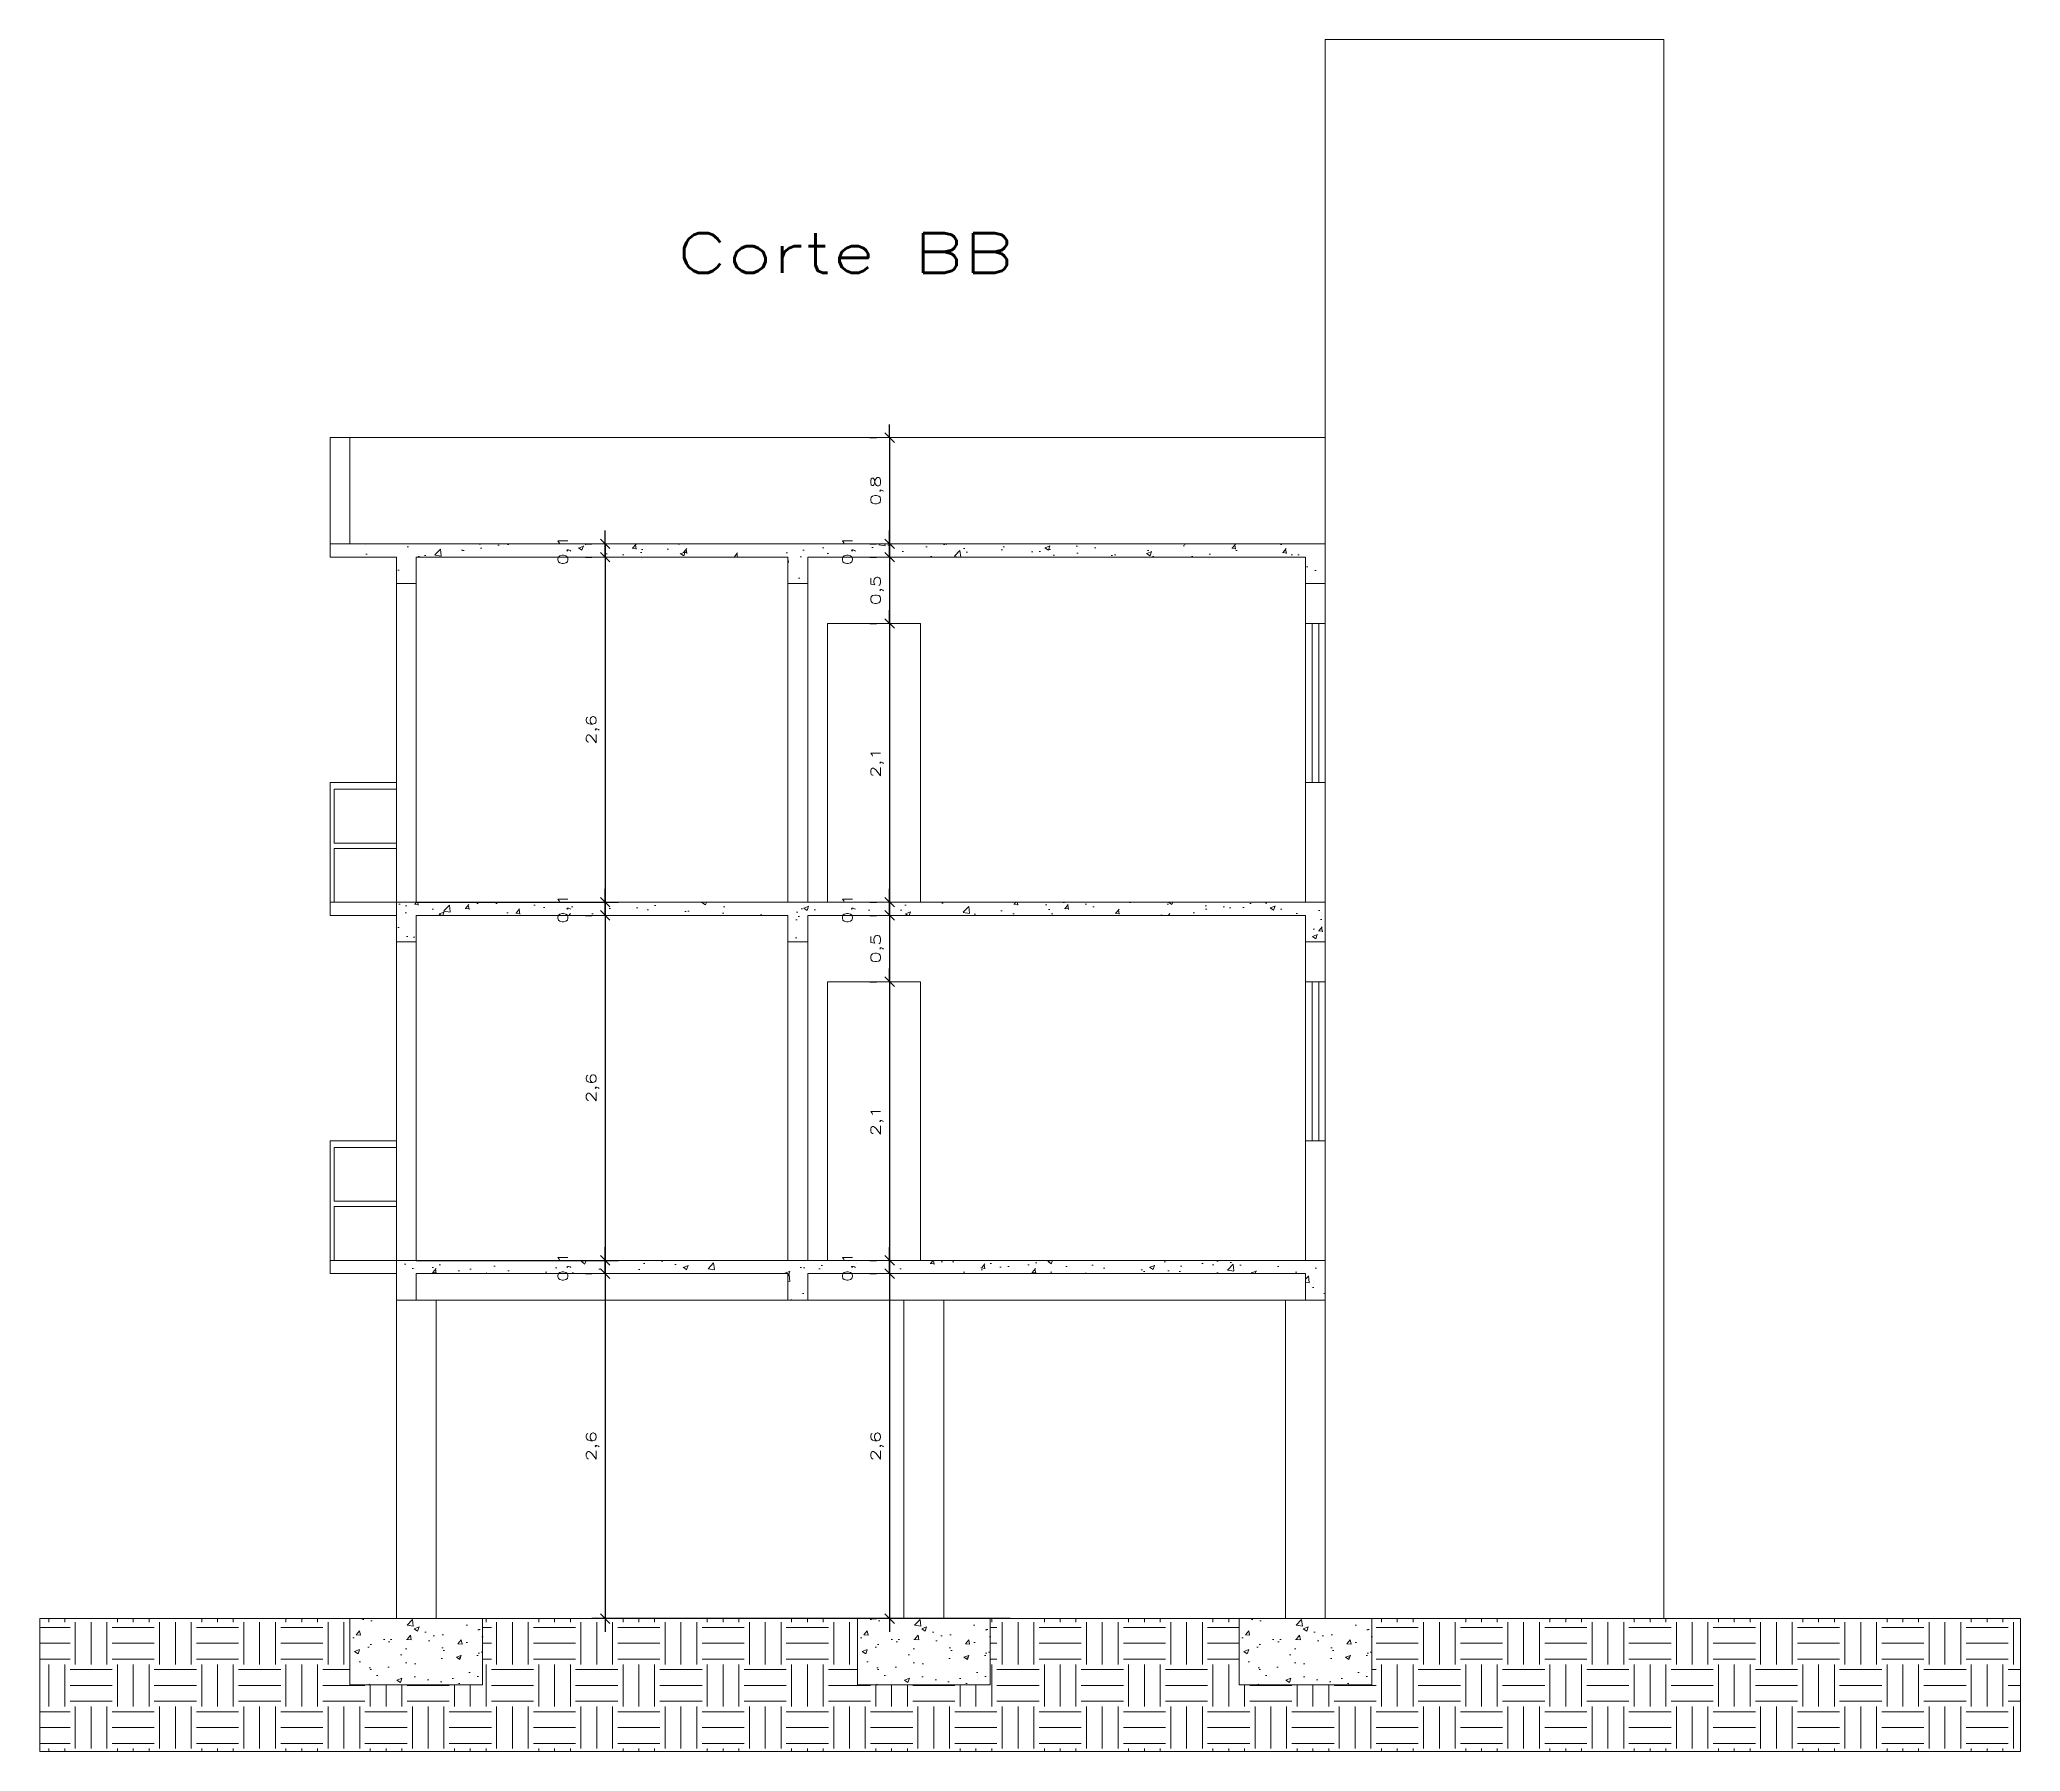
# Model space of a CAD drawing. Header units: millimetres. Extents: x 634 to 830, y -342 to -254.
# Drawn here: x 701.9 to 716.82, y -266.85 to -253.95 of the extents above; entities that cross this region are included whole.
import ezdxf

# ---------------------------------------------------------------- set-up
doc = ezdxf.new("R2010")
doc.units = ezdxf.units.MM
for name, color, linetype in [('Auxiliar', 1, 'Continuous'), ('Camada2', 1, 'Continuous'), ('PAREDE', 6, 'Continuous')]:
    doc.layers.add(name, color=color, linetype=linetype)
doc.styles.add('REGUA60', font='romansx2.shx', dxfattribs={"width": 1.4})
doc.dimstyles.new('Cota Vinícius1', dxfattribs={"dimscale": 0.05, "dimtxt": 1.5, "dimasz": 0.01, "dimexe": 2, "dimexo": 3, "dimgap": 0.98, "dimtad": 1, "dimlfac": -1, "dimrnd": 0.01, "dimtxsty": 'REGUA60', "dimblk": 'COTATR', "dimcen": 4, "dimdle": 4, "dimclrt": 2, "dimadec": 0, "dimazin": 0, "dimtfac": 1, "dimtmove": 2, "dimatfit": 2, "dimfxl": 0, "dimarcsym": 0})
pattern_1 = [(50, (22.9675, -53.97416), (0.3825878, -0.03347208), [0.040005, -0.440055]), (355, (22.9675, -53.97416), (-0.07400993, 0.40121895), [0.032004, -0.352044]), (100.451, (22.99937, -53.97695), (0.30857925, 0.36774504), [0.033999, -0.373989]), (46.1842, (22.9675, -53.8675), (0.569266, -0.0882889), [0.0600075, -0.6600825]), (96.6356, (23.0149, -53.87484), (0.4985489, 0.51959367), [0.0509985, -0.5609835]), (351.184, (22.9675, -53.8675), (0.49854967, 0.51959275), [0.048006, -0.528066]), (21, (23.02083, -53.89415), (0.31839125, -0.21475759), [0.040005, -0.440055]), (326, (23.02083, -53.89415), (0.12978426, 0.38679473), [0.032004, -0.352044]), (71.4514, (23.04736, -53.91205), (0.44817463, 0.172038), [0.033999, -0.373989]), (37.5, (22.96749, -53.97416), (0.006486067, 0.177565582), [0, -0.3477768, 0, -0.357378, 0, -0.3533775]), (7.5, (22.96749, -53.97416), (0.14032129, 0.210379207), [0, -0.2037588, 0, -0.3397758, 0, -0.1346835]), (327.5, (22.84854, -53.97416), (0.28474025, -0.012030362), [0, -0.13335, 0, -0.416052, 0, -0.552069]), (317.5, (22.7952, -53.97416), (0.31107128, 0.05339563), [0, -0.173355, 0, -0.2763012, 0, -0.392049])]

msp = doc.modelspace()

# ---------------------------------------------------------------- texts
at = {"layer": 'Camada2', "lineweight": 0, "insert": (707.971, -255.407), "char_height": 0.3, "attachment_point": 2, "style": 'REGUA60'}
msp.add_mtext('{\\C4;Corte BB}', dxfattribs=at)

# ---------------------------------------------------------------- blocks, each defined once
blk = doc.blocks.new('COTATR')
at = {"color": 3}
blk.add_line((-71, -71), (71, 71), dxfattribs=at)
at = {"color": 0, "linetype": 'ByBlock'}
blk.add_line((0, 0), (200, 0), dxfattribs=at)
blk = doc.blocks.new('*D187')
at = {"layer": 'Auxiliar', "color": 0, "lineweight": -2, "transparency": 16777216}
for p, q in [((708.154, -256.949), (708.204, -256.949)), ((708.304, -256.949), (708.304, -257.749)), ((708.154, -257.749), (708.204, -257.749))]:
    blk.add_line(p, q, dxfattribs=at)
at = {"layer": 'Defpoints', "color": 0, "lineweight": 0, "transparency": 16777216}
for p in [(708.304, -256.949), (708.304, -257.749), (708.304, -257.749)]:
    blk.add_point(p, dxfattribs=at)
at = {"layer": 'Auxiliar', "color": 0, "lineweight": -2, "transparency": 16777216, "xscale": 0.0005, "yscale": 0.0005, "zscale": 0.0005}
for p, rotation in [((708.304, -256.949), 90), ((708.304, -257.749), 270)]:
    blk.add_blockref('COTATR', p, dxfattribs=dict(at, rotation=rotation))
at = {"layer": 'Auxiliar', "color": 2, "lineweight": 0, "transparency": 16777216, "insert": (708.21, -257.349), "char_height": 0.075, "attachment_point": 5, "rotation": 90, "style": 'REGUA60'}
blk.add_mtext('0,8', dxfattribs=at)
blk = doc.blocks.new('*D188')
at = {"layer": 'Auxiliar', "color": 0, "lineweight": -2, "transparency": 16777216}
for p, q in [((708.154, -257.749), (708.204, -257.749)), ((708.304, -257.75), (708.304, -257.849)), ((708.154, -257.849), (708.204, -257.849))]:
    blk.add_line(p, q, dxfattribs=at)
at = {"layer": 'Defpoints', "color": 0, "lineweight": 0, "transparency": 16777216}
for p in [(708.304, -257.749), (708.304, -257.849), (708.304, -257.849)]:
    blk.add_point(p, dxfattribs=at)
at = {"layer": 'Auxiliar', "color": 0, "lineweight": -2, "transparency": 16777216, "xscale": 0.0005, "yscale": 0.0005, "zscale": 0.0005}
for p, rotation in [((708.304, -257.749), 90), ((708.304, -257.849), 270)]:
    blk.add_blockref('COTATR', p, dxfattribs=dict(at, rotation=rotation))
at = {"layer": 'Auxiliar', "color": 2, "lineweight": 0, "transparency": 16777216, "insert": (707.997, -257.799), "char_height": 0.075, "attachment_point": 5, "rotation": 90, "style": 'REGUA60'}
blk.add_mtext('0,1', dxfattribs=at)
blk = doc.blocks.new('*D189')
at = {"layer": 'Auxiliar', "color": 0, "lineweight": -2, "transparency": 16777216}
for p, q in [((708.154, -257.749), (708.204, -257.749)), ((708.304, -257.75), (708.304, -257.849)), ((708.154, -257.849), (708.204, -257.849))]:
    blk.add_line(p, q, dxfattribs=at)
at = {"layer": 'Defpoints', "color": 0, "lineweight": 0, "transparency": 16777216}
for p in [(708.304, -257.749), (708.304, -257.849), (708.304, -257.849)]:
    blk.add_point(p, dxfattribs=at)
at = {"layer": 'Auxiliar', "color": 0, "lineweight": -2, "transparency": 16777216, "xscale": 0.0005, "yscale": 0.0005, "zscale": 0.0005}
for p, rotation in [((708.304, -257.749), 90), ((708.304, -257.849), 270)]:
    blk.add_blockref('COTATR', p, dxfattribs=dict(at, rotation=rotation))
at = {"layer": 'Auxiliar', "color": 2, "lineweight": 0, "transparency": 16777216, "insert": (707.997, -257.799), "char_height": 0.075, "attachment_point": 5, "rotation": 90, "style": 'REGUA60'}
blk.add_mtext('0,1', dxfattribs=at)
blk = doc.blocks.new('*D190')
at = {"layer": 'Auxiliar', "color": 0, "lineweight": -2, "transparency": 16777216}
for p, q in [((708.154, -257.849), (708.204, -257.849)), ((708.304, -257.85), (708.304, -258.349)), ((708.154, -258.349), (708.204, -258.349))]:
    blk.add_line(p, q, dxfattribs=at)
at = {"layer": 'Defpoints', "color": 0, "lineweight": 0, "transparency": 16777216}
for p in [(708.304, -257.849), (708.304, -258.349), (708.304, -258.349)]:
    blk.add_point(p, dxfattribs=at)
at = {"layer": 'Auxiliar', "color": 0, "lineweight": -2, "transparency": 16777216, "xscale": 0.0005, "yscale": 0.0005, "zscale": 0.0005}
for p, rotation in [((708.304, -257.849), 90), ((708.304, -258.349), 270)]:
    blk.add_blockref('COTATR', p, dxfattribs=dict(at, rotation=rotation))
at = {"layer": 'Auxiliar', "color": 2, "lineweight": 0, "transparency": 16777216, "insert": (708.21, -258.099), "char_height": 0.075, "attachment_point": 5, "rotation": 90, "style": 'REGUA60'}
blk.add_mtext('0,5', dxfattribs=at)
blk = doc.blocks.new('*D191')
at = {"layer": 'Auxiliar', "color": 0, "lineweight": -2, "transparency": 16777216}
for p, q in [((708.154, -258.349), (708.204, -258.349)), ((708.304, -258.349), (708.304, -260.449)), ((708.154, -260.449), (708.204, -260.449))]:
    blk.add_line(p, q, dxfattribs=at)
at = {"layer": 'Defpoints', "color": 0, "lineweight": 0, "transparency": 16777216}
for p in [(708.304, -258.349), (708.304, -260.449), (708.304, -260.449)]:
    blk.add_point(p, dxfattribs=at)
at = {"layer": 'Auxiliar', "color": 0, "lineweight": -2, "transparency": 16777216, "xscale": 0.0005, "yscale": 0.0005, "zscale": 0.0005}
for p, rotation in [((708.304, -258.349), 90), ((708.304, -260.449), 270)]:
    blk.add_blockref('COTATR', p, dxfattribs=dict(at, rotation=rotation))
at = {"layer": 'Auxiliar', "color": 2, "lineweight": 0, "transparency": 16777216, "insert": (708.21, -259.399), "char_height": 0.075, "attachment_point": 5, "rotation": 90, "style": 'REGUA60'}
blk.add_mtext('2,1', dxfattribs=at)
blk = doc.blocks.new('*D192')
at = {"layer": 'Auxiliar', "color": 0, "lineweight": -2, "transparency": 16777216}
for p, q in [((708.154, -260.449), (708.204, -260.449)), ((708.304, -260.45), (708.304, -260.549)), ((708.154, -260.549), (708.204, -260.549))]:
    blk.add_line(p, q, dxfattribs=at)
at = {"layer": 'Defpoints', "color": 0, "lineweight": 0, "transparency": 16777216}
for p in [(708.304, -260.449), (708.304, -260.549), (708.304, -260.549)]:
    blk.add_point(p, dxfattribs=at)
at = {"layer": 'Auxiliar', "color": 0, "lineweight": -2, "transparency": 16777216, "xscale": 0.0005, "yscale": 0.0005, "zscale": 0.0005}
for p, rotation in [((708.304, -260.449), 90), ((708.304, -260.549), 270)]:
    blk.add_blockref('COTATR', p, dxfattribs=dict(at, rotation=rotation))
at = {"layer": 'Auxiliar', "color": 2, "lineweight": 0, "transparency": 16777216, "insert": (707.997, -260.499), "char_height": 0.075, "attachment_point": 5, "rotation": 90, "style": 'REGUA60'}
blk.add_mtext('0,1', dxfattribs=at)
blk = doc.blocks.new('*D193')
at = {"layer": 'Auxiliar', "color": 0, "lineweight": -2, "transparency": 16777216}
for p, q in [((708.154, -260.549), (708.204, -260.549)), ((708.304, -260.55), (708.304, -261.049)), ((708.154, -261.049), (708.204, -261.049))]:
    blk.add_line(p, q, dxfattribs=at)
at = {"layer": 'Defpoints', "color": 0, "lineweight": 0, "transparency": 16777216}
for p in [(708.304, -260.549), (708.304, -261.049), (708.304, -261.049)]:
    blk.add_point(p, dxfattribs=at)
at = {"layer": 'Auxiliar', "color": 0, "lineweight": -2, "transparency": 16777216, "xscale": 0.0005, "yscale": 0.0005, "zscale": 0.0005}
for p, rotation in [((708.304, -260.549), 90), ((708.304, -261.049), 270)]:
    blk.add_blockref('COTATR', p, dxfattribs=dict(at, rotation=rotation))
at = {"layer": 'Auxiliar', "color": 2, "lineweight": 0, "transparency": 16777216, "insert": (708.21, -260.799), "char_height": 0.075, "attachment_point": 5, "rotation": 90, "style": 'REGUA60'}
blk.add_mtext('0,5', dxfattribs=at)
blk = doc.blocks.new('*D194')
at = {"layer": 'Auxiliar', "color": 0, "lineweight": -2, "transparency": 16777216}
for p, q in [((708.154, -261.049), (708.204, -261.049)), ((708.304, -261.05), (708.304, -263.149)), ((708.154, -263.149), (708.204, -263.149))]:
    blk.add_line(p, q, dxfattribs=at)
at = {"layer": 'Defpoints', "color": 0, "lineweight": 0, "transparency": 16777216}
for p in [(708.304, -261.049), (708.304, -263.149), (708.304, -263.149)]:
    blk.add_point(p, dxfattribs=at)
at = {"layer": 'Auxiliar', "color": 0, "lineweight": -2, "transparency": 16777216, "xscale": 0.0005, "yscale": 0.0005, "zscale": 0.0005}
for p, rotation in [((708.304, -261.049), 90), ((708.304, -263.149), 270)]:
    blk.add_blockref('COTATR', p, dxfattribs=dict(at, rotation=rotation))
at = {"layer": 'Auxiliar', "color": 2, "lineweight": 0, "transparency": 16777216, "insert": (708.21, -262.099), "char_height": 0.075, "attachment_point": 5, "rotation": 90, "style": 'REGUA60'}
blk.add_mtext('2,1', dxfattribs=at)
blk = doc.blocks.new('*D195')
at = {"layer": 'Auxiliar', "color": 0, "lineweight": -2, "transparency": 16777216}
for p, q in [((708.154, -263.149), (708.204, -263.149)), ((708.304, -263.15), (708.304, -263.249)), ((708.154, -263.249), (708.204, -263.249))]:
    blk.add_line(p, q, dxfattribs=at)
at = {"layer": 'Defpoints', "color": 0, "lineweight": 0, "transparency": 16777216}
for p in [(708.304, -263.149), (708.304, -263.249), (708.304, -263.249)]:
    blk.add_point(p, dxfattribs=at)
at = {"layer": 'Auxiliar', "color": 0, "lineweight": -2, "transparency": 16777216, "xscale": 0.0005, "yscale": 0.0005, "zscale": 0.0005}
for p, rotation in [((708.304, -263.149), 90), ((708.304, -263.249), 270)]:
    blk.add_blockref('COTATR', p, dxfattribs=dict(at, rotation=rotation))
at = {"layer": 'Auxiliar', "color": 2, "lineweight": 0, "transparency": 16777216, "insert": (707.997, -263.199), "char_height": 0.075, "attachment_point": 5, "rotation": 90, "style": 'REGUA60'}
blk.add_mtext('0,1', dxfattribs=at)
blk = doc.blocks.new('*D196')
at = {"layer": 'Auxiliar', "color": 0, "lineweight": -2, "transparency": 16777216}
for p, q in [((708.154, -263.249), (708.204, -263.249)), ((708.304, -263.25), (708.304, -265.849)), ((708.154, -265.849), (708.204, -265.849))]:
    blk.add_line(p, q, dxfattribs=at)
at = {"layer": 'Defpoints', "color": 0, "lineweight": 0, "transparency": 16777216}
for p in [(708.304, -263.249), (708.304, -265.849), (708.304, -265.849)]:
    blk.add_point(p, dxfattribs=at)
at = {"layer": 'Auxiliar', "color": 0, "lineweight": -2, "transparency": 16777216, "xscale": 0.0005, "yscale": 0.0005, "zscale": 0.0005}
for p, rotation in [((708.304, -263.249), 90), ((708.304, -265.849), 270)]:
    blk.add_blockref('COTATR', p, dxfattribs=dict(at, rotation=rotation))
at = {"layer": 'Auxiliar', "color": 2, "lineweight": 0, "transparency": 16777216, "insert": (708.21, -264.549), "char_height": 0.075, "attachment_point": 5, "rotation": 90, "style": 'REGUA60'}
blk.add_mtext('2,6', dxfattribs=at)
blk = doc.blocks.new('*D208')
at = {"layer": 'Auxiliar', "color": 0, "lineweight": -2, "transparency": 16777216}
for p, q in [((706.011, -257.749), (706.061, -257.749)), ((706.161, -257.75), (706.161, -257.849)), ((706.011, -257.849), (706.061, -257.849))]:
    blk.add_line(p, q, dxfattribs=at)
at = {"layer": 'Defpoints', "color": 0, "lineweight": 0, "transparency": 16777216}
for p in [(706.161, -257.749), (706.161, -257.849), (706.161, -257.849)]:
    blk.add_point(p, dxfattribs=at)
at = {"layer": 'Auxiliar', "color": 0, "lineweight": -2, "transparency": 16777216, "xscale": 0.0005, "yscale": 0.0005, "zscale": 0.0005}
for p, rotation in [((706.161, -257.749), 90), ((706.161, -257.849), 270)]:
    blk.add_blockref('COTATR', p, dxfattribs=dict(at, rotation=rotation))
at = {"layer": 'Auxiliar', "color": 2, "lineweight": 0, "transparency": 16777216, "insert": (705.853, -257.799), "char_height": 0.075, "attachment_point": 5, "rotation": 90, "style": 'REGUA60'}
blk.add_mtext('0,1', dxfattribs=at)
blk = doc.blocks.new('*D209')
at = {"layer": 'Auxiliar', "color": 0, "lineweight": -2, "transparency": 16777216}
for p, q in [((706.011, -257.849), (706.061, -257.849)), ((706.161, -257.85), (706.161, -260.449)), ((704.737, -260.449), (706.261, -260.449))]:
    blk.add_line(p, q, dxfattribs=at)
at = {"layer": 'Defpoints', "color": 0, "lineweight": 0, "transparency": 16777216}
for p in [(706.161, -257.849), (704.587, -260.449), (706.161, -260.449)]:
    blk.add_point(p, dxfattribs=at)
at = {"layer": 'Auxiliar', "color": 0, "lineweight": -2, "transparency": 16777216, "xscale": 0.0005, "yscale": 0.0005, "zscale": 0.0005}
for p, rotation in [((706.161, -257.849), 90), ((706.161, -260.449), 270)]:
    blk.add_blockref('COTATR', p, dxfattribs=dict(at, rotation=rotation))
at = {"layer": 'Auxiliar', "color": 2, "lineweight": 0, "transparency": 16777216, "insert": (706.067, -259.149), "char_height": 0.075, "attachment_point": 5, "rotation": 90, "style": 'REGUA60'}
blk.add_mtext('2,6', dxfattribs=at)
blk = doc.blocks.new('*D210')
at = {"layer": 'Auxiliar', "color": 0, "lineweight": -2, "transparency": 16777216}
for p, q in [((706.011, -260.449), (706.061, -260.449)), ((706.161, -260.449), (706.161, -260.549)), ((706.011, -260.549), (706.061, -260.549))]:
    blk.add_line(p, q, dxfattribs=at)
at = {"layer": 'Defpoints', "color": 0, "lineweight": 0, "transparency": 16777216}
for p in [(706.161, -260.449), (706.161, -260.549), (706.161, -260.549)]:
    blk.add_point(p, dxfattribs=at)
at = {"layer": 'Auxiliar', "color": 0, "lineweight": -2, "transparency": 16777216, "xscale": 0.0005, "yscale": 0.0005, "zscale": 0.0005}
for p, rotation in [((706.161, -260.449), 90), ((706.161, -260.549), 270)]:
    blk.add_blockref('COTATR', p, dxfattribs=dict(at, rotation=rotation))
at = {"layer": 'Auxiliar', "color": 2, "lineweight": 0, "transparency": 16777216, "insert": (705.853, -260.499), "char_height": 0.075, "attachment_point": 5, "rotation": 90, "style": 'REGUA60'}
blk.add_mtext('0,1', dxfattribs=at)
blk = doc.blocks.new('*D211')
at = {"layer": 'Auxiliar', "color": 0, "lineweight": -2, "transparency": 16777216}
for p, q in [((706.011, -260.549), (706.061, -260.549)), ((706.161, -260.549), (706.161, -263.149)), ((704.737, -263.149), (706.261, -263.149))]:
    blk.add_line(p, q, dxfattribs=at)
at = {"layer": 'Defpoints', "color": 0, "lineweight": 0, "transparency": 16777216}
for p in [(706.161, -260.549), (704.587, -263.149), (706.161, -263.149)]:
    blk.add_point(p, dxfattribs=at)
at = {"layer": 'Auxiliar', "color": 0, "lineweight": -2, "transparency": 16777216, "xscale": 0.0005, "yscale": 0.0005, "zscale": 0.0005}
for p, rotation in [((706.161, -260.549), 90), ((706.161, -263.149), 270)]:
    blk.add_blockref('COTATR', p, dxfattribs=dict(at, rotation=rotation))
at = {"layer": 'Auxiliar', "color": 2, "lineweight": 0, "transparency": 16777216, "insert": (706.067, -261.849), "char_height": 0.075, "attachment_point": 5, "rotation": 90, "style": 'REGUA60'}
blk.add_mtext('2,6', dxfattribs=at)
blk = doc.blocks.new('*D212')
at = {"layer": 'Auxiliar', "color": 0, "lineweight": -2, "transparency": 16777216}
for p, q in [((706.011, -263.149), (706.061, -263.149)), ((706.161, -263.15), (706.161, -263.249)), ((706.011, -263.249), (706.061, -263.249))]:
    blk.add_line(p, q, dxfattribs=at)
at = {"layer": 'Defpoints', "color": 0, "lineweight": 0, "transparency": 16777216}
for p in [(706.161, -263.149), (706.161, -263.249), (706.161, -263.249)]:
    blk.add_point(p, dxfattribs=at)
at = {"layer": 'Auxiliar', "color": 0, "lineweight": -2, "transparency": 16777216, "xscale": 0.0005, "yscale": 0.0005, "zscale": 0.0005}
for p, rotation in [((706.161, -263.149), 90), ((706.161, -263.249), 270)]:
    blk.add_blockref('COTATR', p, dxfattribs=dict(at, rotation=rotation))
at = {"layer": 'Auxiliar', "color": 2, "lineweight": 0, "transparency": 16777216, "insert": (705.853, -263.199), "char_height": 0.075, "attachment_point": 5, "rotation": 90, "style": 'REGUA60'}
blk.add_mtext('0,1', dxfattribs=at)
blk = doc.blocks.new('*D213')
at = {"layer": 'Auxiliar', "color": 0, "lineweight": -2, "transparency": 16777216}
for p, q in [((706.011, -263.249), (706.061, -263.249)), ((706.161, -263.25), (706.161, -265.849)), ((709.212, -265.849), (706.061, -265.849))]:
    blk.add_line(p, q, dxfattribs=at)
at = {"layer": 'Defpoints', "color": 0, "lineweight": 0, "transparency": 16777216}
for p in [(706.161, -263.249), (706.161, -265.849), (709.362, -265.849)]:
    blk.add_point(p, dxfattribs=at)
at = {"layer": 'Auxiliar', "color": 0, "lineweight": -2, "transparency": 16777216, "xscale": 0.0005, "yscale": 0.0005, "zscale": 0.0005}
for p, rotation in [((706.161, -263.249), 90), ((706.161, -265.849), 270)]:
    blk.add_blockref('COTATR', p, dxfattribs=dict(at, rotation=rotation))
at = {"layer": 'Auxiliar', "color": 2, "lineweight": 0, "transparency": 16777216, "insert": (706.067, -264.549), "char_height": 0.075, "attachment_point": 5, "rotation": 90, "style": 'REGUA60'}
blk.add_mtext('2,6', dxfattribs=at)

# ---------------------------------------------------------------- dimensions: what is measured, and where the dimension line sits
at = {"layer": 'Auxiliar', "lineweight": 0}
for base, p1, p2, picture, middle in [((708.304, -257.749), (708.304, -256.949), (708.304, -257.749), '*D187', (708.21, -257.349)), ((706.161, -260.449), (706.161, -257.849), (704.587, -260.449), '*D209', (706.067, -259.149)), ((706.161, -257.849), (706.161, -257.749), (706.161, -257.849), '*D208', (705.853, -257.799)), ((708.304, -257.849), (708.304, -257.749), (708.304, -257.849), '*D188', (707.997, -257.799)), ((708.304, -257.849), (708.304, -257.749), (708.304, -257.849), '*D189', (707.997, -257.799)), ((708.304, -258.349), (708.304, -257.849), (708.304, -258.349), '*D190', (708.21, -258.099)), ((708.304, -260.449), (708.304, -258.349), (708.304, -260.449), '*D191', (708.21, -259.399)), ((706.161, -263.149), (706.161, -260.549), (704.587, -263.149), '*D211', (706.067, -261.849)), ((706.161, -260.549), (706.161, -260.449), (706.161, -260.549), '*D210', (705.853, -260.499)), ((708.304, -260.549), (708.304, -260.449), (708.304, -260.549), '*D192', (707.997, -260.499)), ((708.304, -261.049), (708.304, -260.549), (708.304, -261.049), '*D193', (708.21, -260.799)), ((708.304, -263.149), (708.304, -261.049), (708.304, -263.149), '*D194', (708.21, -262.099)), ((706.161, -263.249), (706.161, -263.149), (706.161, -263.249), '*D212', (705.853, -263.199)), ((706.161, -265.849), (706.161, -263.249), (709.362, -265.849), '*D213', (706.067, -264.549)), ((708.304, -263.249), (708.304, -263.149), (708.304, -263.249), '*D195', (707.997, -263.199)), ((708.304, -265.849), (708.304, -263.249), (708.304, -265.849), '*D196', (708.21, -264.549))]:
    dim = msp.add_linear_dim(base=base, p1=p1, p2=p2, angle=90, dimstyle='Cota Vinícius1', dxfattribs=at)
    dim.commit()
    dim.dimension.update_dxf_attribs({"geometry": picture, "text_midpoint": middle})

# ---------------------------------------------------------------- hatches: boundary and pattern name
at = {"layer": 'Auxiliar', "lineweight": 0}
h = msp.add_hatch(dxfattribs=at)
h.set_pattern_fill('AR-CONC', color=256, scale=0.0021, style=0)
h.set_pattern_definition([(50, (22.9675, -56.67416), (0.3825878, -0.03347208), [0.040005, -0.440055]), (355, (22.9675, -56.67416), (-0.07400993, 0.40121895), [0.032004, -0.352044]), (100.451, (22.99937, -56.67695), (0.30857925, 0.36774504), [0.033999, -0.373989]), (46.1842, (22.9675, -56.5675), (0.569266, -0.0882889), [0.0600075, -0.6600825]), (96.6356, (23.0149, -56.57484), (0.4985489, 0.51959367), [0.0509985, -0.5609835]), (351.184, (22.9675, -56.5675), (0.49854967, 0.51959275), [0.048006, -0.528066]), (21, (23.02083, -56.59415), (0.31839125, -0.21475759), [0.040005, -0.440055]), (326, (23.02083, -56.59415), (0.12978426, 0.38679473), [0.032004, -0.352044]), (71.4514, (23.04736, -56.61205), (0.44817463, 0.172038), [0.033999, -0.373989]), (37.5, (22.96749, -56.67416), (0.006486067, 0.177565582), [0, -0.3477768, 0, -0.357378, 0, -0.3533775]), (7.5, (22.96749, -56.67416), (0.14032129, 0.210379207), [0, -0.2037588, 0, -0.3397758, 0, -0.1346835]), (327.5, (22.84854, -56.67416), (0.28474025, -0.012030362), [0, -0.13335, 0, -0.416052, 0, -0.552069]), (317.5, (22.7952, -56.67416), (0.31107128, 0.05339563), [0, -0.173355, 0, -0.2763012, 0, -0.392049])])
h.paths.add_polyline_path([(707.537, -258.049), (707.687, -258.049), (707.687, -257.849), (711.437, -257.849), (711.437, -258.049), (711.587, -258.049), (711.587, -257.749), (704.087, -257.749), (704.087, -257.849), (704.587, -257.849), (704.587, -258.049), (704.737, -258.049), (704.737, -257.849), (707.537, -257.849)])
h = msp.add_hatch(dxfattribs=at)
h.set_pattern_fill('AR-CONC', color=256, scale=0.0021, style=0)
h.set_pattern_definition(pattern_1)
h.paths.add_polyline_path([(707.687, -260.549), (711.437, -260.549), (711.437, -260.749), (711.587, -260.749), (711.587, -260.449), (704.587, -260.449), (704.587, -260.749), (704.737, -260.749), (704.737, -260.549), (707.537, -260.549), (707.537, -260.749), (707.687, -260.749)])
h = msp.add_hatch(dxfattribs=at)
h.set_pattern_fill('AR-CONC', color=256, scale=0.0021, style=0)
h.set_pattern_definition(pattern_1)
h.paths.add_polyline_path([(707.687, -263.249), (711.437, -263.249), (711.437, -263.449), (711.587, -263.449), (711.587, -263.149), (704.587, -263.149), (704.587, -263.449), (704.737, -263.449), (704.737, -263.249), (707.537, -263.249), (707.537, -263.449), (707.687, -263.449)])
h = msp.add_hatch(dxfattribs=at)
h.set_pattern_fill('EARTH,_O', color=256, scale=0.05)
h.set_pattern_definition([(0, (706.57225, -266.47192), (0.3175, 0.3175), [0.3175, -0.3175]), (0, (706.57225, -266.35286), (0.3175, 0.3175), [0.3175, -0.3175]), (0, (706.57225, -266.2338), (0.3175, 0.3175), [0.3175, -0.3175]), (90, (706.61193, -266.1941), (-0.3175, 0.3175), [0.3175, -0.3175]), (90, (706.731, -266.1941), (-0.3175, 0.3175), [0.3175, -0.3175]), (90, (706.85006, -266.1941), (-0.3175, 0.3175), [0.3175, -0.3175])])
h.paths.add_polyline_path([(716.825, -265.849), (711.937, -265.849), (711.937, -266.349), (710.937, -266.349), (710.937, -265.849), (709.062, -265.849), (709.062, -266.349), (708.062, -266.349), (708.062, -265.849), (705.237, -265.849), (705.237, -266.349), (704.237, -266.349), (704.237, -265.849), (701.899, -265.849), (701.899, -266.849), (716.825, -266.849)])
h = msp.add_hatch(dxfattribs=at)
h.set_pattern_fill('AR-CONC', color=256, scale=0.0021, style=0)
h.set_pattern_definition([(50, (704.66684, -266.00542), (0.38259, -0.03347), [0.04, -0.44005]), (355, (704.66684, -266.0054), (-0.074, 0.40122), [0.032, -0.35204]), (100.45, (704.69872, -266.0082), (0.30858, 0.36775), [0.034, -0.37399]), (46.184, (704.66684, -265.89874), (0.56927, -0.0883), [0.06, -0.66008]), (96.64, (704.7143, -265.9061), (0.49855, 0.5196), [0.051, -0.56098]), (351.18, (704.66684, -265.89874), (0.49855, 0.5196), [0.048, -0.52807]), (21, (704.72018, -265.9254), (0.31839, -0.21476), [0.04, -0.44005]), (326, (704.7202, -265.9254), (0.12978, 0.3868), [0.032, -0.35204]), (71.45, (704.7467, -265.9433), (0.44817, 0.17204), [0.034, -0.37399]), (37.5, (704.66684, -266.00542), (0.006486, 0.177566), [0, -0.347777, 0, -0.357378, 0, -0.353378]), (7.5, (704.66684, -266.00542), (0.14032, 0.21038), [0, -0.20376, 0, -0.339776, 0, -0.134684]), (327.5, (704.5479, -266.00542), (0.28474, -0.01203), [0, -0.13335, 0, -0.416052, 0, -0.55207]), (317.5, (704.49455, -266.00542), (0.31107, 0.053396), [0, -0.173355, 0, -0.2763, 0, -0.39205])])
h.paths.add_polyline_path([(704.237, -265.849), (704.237, -266.349), (705.237, -266.349), (705.237, -265.849)])
h = msp.add_hatch(dxfattribs=at)
h.set_pattern_fill('AR-CONC', color=256, scale=0.0021, style=0)
h.set_pattern_definition([(50, (708.49184, -266.00542), (0.38259, -0.03347), [0.04, -0.44005]), (355, (708.49184, -266.0054), (-0.074, 0.40122), [0.032, -0.35204]), (100.45, (708.52372, -266.0082), (0.30858, 0.36775), [0.034, -0.37399]), (46.184, (708.49184, -265.89874), (0.56927, -0.0883), [0.06, -0.66008]), (96.64, (708.5393, -265.9061), (0.49855, 0.5196), [0.051, -0.56098]), (351.18, (708.49184, -265.89874), (0.49855, 0.5196), [0.048, -0.52807]), (21, (708.54518, -265.9254), (0.31839, -0.21476), [0.04, -0.44005]), (326, (708.5452, -265.9254), (0.12978, 0.3868), [0.032, -0.35204]), (71.45, (708.5717, -265.9433), (0.44817, 0.17204), [0.034, -0.37399]), (37.5, (708.49184, -266.00542), (0.006486, 0.177566), [0, -0.347777, 0, -0.357378, 0, -0.353378]), (7.5, (708.49184, -266.00542), (0.14032, 0.21038), [0, -0.20376, 0, -0.339776, 0, -0.134684]), (327.5, (708.3729, -266.00542), (0.28474, -0.01203), [0, -0.13335, 0, -0.416052, 0, -0.55207]), (317.5, (708.31955, -266.00542), (0.31107, 0.053396), [0, -0.173355, 0, -0.2763, 0, -0.39205])])
h.paths.add_polyline_path([(708.062, -265.849), (708.062, -266.349), (709.062, -266.349), (709.062, -265.849)])
h = msp.add_hatch(dxfattribs=at)
h.set_pattern_fill('AR-CONC', color=256, scale=0.0021, style=0)
h.set_pattern_definition([(50, (711.36684, -266.00542), (0.38259, -0.03347), [0.04, -0.44005]), (355, (711.36684, -266.0054), (-0.074, 0.40122), [0.032, -0.35204]), (100.45, (711.39872, -266.0082), (0.30858, 0.36775), [0.034, -0.37399]), (46.184, (711.36684, -265.89874), (0.56927, -0.0883), [0.06, -0.66008]), (96.64, (711.4143, -265.9061), (0.49855, 0.5196), [0.051, -0.56098]), (351.18, (711.36684, -265.89874), (0.49855, 0.5196), [0.048, -0.52807]), (21, (711.42018, -265.9254), (0.31839, -0.21476), [0.04, -0.44005]), (326, (711.4202, -265.9254), (0.12978, 0.3868), [0.032, -0.35204]), (71.45, (711.4467, -265.9433), (0.44817, 0.17204), [0.034, -0.37399]), (37.5, (711.36684, -266.00542), (0.006486, 0.177566), [0, -0.347777, 0, -0.357378, 0, -0.353378]), (7.5, (711.36684, -266.00542), (0.14032, 0.21038), [0, -0.20376, 0, -0.339776, 0, -0.134684]), (327.5, (711.2479, -266.00542), (0.28474, -0.01203), [0, -0.13335, 0, -0.416052, 0, -0.55207]), (317.5, (711.19455, -266.00542), (0.31107, 0.053396), [0, -0.173355, 0, -0.2763, 0, -0.39205])])
h.paths.add_polyline_path([(710.937, -265.849), (710.937, -266.349), (711.937, -266.349), (711.937, -265.849)])

# ---------------------------------------------------------------- linework, layer by layer
at = {"layer": 'Auxiliar', "color": 2, "lineweight": 0}
for p, q in [((711.487, -259.549), (711.487, -258.349)), ((711.537, -259.549), (711.537, -258.349)), ((711.487, -262.249), (711.487, -261.049)), ((711.537, -262.249), (711.537, -261.049))]:
    msp.add_line(p, q, dxfattribs=at)
at = {"layer": 'Auxiliar', "lineweight": 0}
for p, q in [((704.887, -263.449), (704.737, -263.449)), ((704.887, -263.449), (711.287, -263.449)), ((708.412, -263.449), (708.712, -263.449)), ((711.287, -263.449), (711.437, -263.449)), ((716.825, -265.849), (701.899, -265.849)), ((701.899, -266.849), (701.899, -265.849)), ((704.237, -265.849), (704.237, -266.349)), ((705.237, -265.849), (704.237, -265.849)), ((705.237, -266.349), (705.237, -265.849)), ((708.062, -265.849), (708.062, -266.349)), ((709.062, -265.849), (708.062, -265.849)), ((709.062, -266.349), (709.062, -265.849)), ((710.937, -265.849), (710.937, -266.349)), ((711.937, -265.849), (710.937, -265.849)), ((711.937, -266.349), (711.937, -265.849)), ((716.825, -265.849), (716.825, -266.849)), ((704.237, -266.349), (705.237, -266.349)), ((708.062, -266.349), (709.062, -266.349)), ((710.937, -266.349), (711.937, -266.349)), ((716.825, -266.849), (701.899, -266.849))]:
    msp.add_line(p, q, dxfattribs=at)
at = {"layer": 'Camada2', "lineweight": 0}
for p, q in [((711.587, -257.749), (711.587, -253.949)), ((714.137, -253.949), (711.587, -253.949)), ((714.137, -265.849), (714.137, -253.949)), ((704.087, -256.949), (711.587, -256.949)), ((707.837, -260.449), (707.837, -258.349)), ((707.837, -258.349), (708.537, -258.349)), ((708.537, -260.449), (708.537, -258.349)), ((711.437, -259.549), (711.437, -258.349)), ((711.587, -259.549), (711.587, -258.349)), ((704.087, -260.449), (704.087, -259.549)), ((704.087, -259.549), (704.587, -259.549)), ((704.117, -259.599), (704.587, -259.599)), ((704.117, -260.004), (704.117, -259.599)), ((704.117, -260.004), (704.587, -260.004)), ((704.117, -260.449), (704.117, -260.044)), ((704.117, -260.044), (704.587, -260.044)), ((704.587, -260.449), (704.087, -260.449)), ((704.087, -260.449), (704.087, -260.549)), ((704.087, -260.549), (704.587, -260.549)), ((707.837, -263.149), (707.837, -261.049)), ((707.837, -261.049), (708.537, -261.049)), ((708.537, -263.149), (708.537, -261.049)), ((711.437, -262.249), (711.437, -261.049)), ((711.587, -262.249), (711.587, -261.049)), ((704.087, -263.149), (704.087, -262.249)), ((704.087, -262.249), (704.587, -262.249)), ((704.117, -262.299), (704.587, -262.299)), ((704.117, -262.704), (704.117, -262.299)), ((704.117, -262.704), (704.587, -262.704)), ((704.117, -263.149), (704.117, -262.744)), ((704.117, -262.744), (704.587, -262.744)), ((704.587, -263.149), (704.087, -263.149)), ((704.087, -263.149), (704.087, -263.249)), ((704.087, -263.249), (704.587, -263.249)), ((704.587, -265.849), (704.587, -263.449)), ((704.887, -265.849), (704.887, -263.449)), ((708.412, -265.849), (708.412, -263.449)), ((708.712, -265.849), (708.712, -263.449)), ((711.287, -265.849), (711.287, -263.449)), ((711.587, -265.849), (711.587, -263.449)), ((704.587, -265.849), (704.887, -265.849)), ((708.412, -265.849), (708.712, -265.849)), ((711.287, -265.849), (711.587, -265.849))]:
    msp.add_line(p, q, dxfattribs=at)
at = {"layer": 'PAREDE', "color": 3, "lineweight": 0}
for p, q in [((704.087, -257.749), (704.087, -256.949)), ((704.237, -257.749), (704.237, -256.949)), ((704.587, -260.449), (704.587, -258.049)), ((704.737, -260.449), (704.737, -258.049)), ((707.537, -260.449), (707.537, -258.049)), ((707.687, -260.449), (707.687, -258.049)), ((711.437, -258.349), (711.437, -258.049)), ((711.587, -258.349), (711.587, -258.049)), ((711.437, -258.349), (711.587, -258.349)), ((711.437, -259.549), (711.587, -259.549)), ((711.437, -259.549), (711.437, -260.449)), ((711.587, -259.549), (711.587, -260.449)), ((704.587, -263.149), (704.587, -260.749)), ((704.737, -263.149), (704.737, -260.749)), ((707.537, -263.149), (707.537, -260.749)), ((707.687, -263.149), (707.687, -260.749)), ((711.437, -261.049), (711.437, -260.749)), ((711.587, -261.049), (711.587, -260.749)), ((711.437, -261.049), (711.587, -261.049)), ((711.437, -262.249), (711.587, -262.249)), ((711.437, -262.249), (711.437, -263.149)), ((711.587, -262.249), (711.587, -263.149))]:
    msp.add_line(p, q, dxfattribs=at)
at = {"layer": 'PAREDE', "color": 5, "lineweight": 0}
for p, q in [((704.087, -257.749), (711.587, -257.749)), ((704.087, -257.749), (704.087, -257.849)), ((711.587, -257.749), (711.587, -258.049)), ((704.587, -257.849), (704.087, -257.849)), ((704.587, -257.849), (704.587, -258.049)), ((704.737, -257.849), (707.537, -257.849)), ((704.737, -258.049), (704.737, -257.849)), ((707.537, -258.049), (707.537, -257.849)), ((707.687, -257.849), (711.437, -257.849)), ((707.687, -258.049), (707.687, -257.849)), ((711.437, -257.849), (711.437, -258.049)), ((704.587, -258.049), (704.737, -258.049)), ((707.537, -258.049), (707.687, -258.049)), ((711.437, -258.049), (711.587, -258.049)), ((704.587, -260.449), (711.587, -260.449)), ((704.587, -260.449), (704.587, -260.749)), ((711.587, -260.449), (711.587, -260.749)), ((704.737, -260.549), (707.537, -260.549)), ((704.737, -260.749), (704.737, -260.549)), ((707.537, -260.749), (707.537, -260.549)), ((707.687, -260.549), (711.437, -260.549)), ((707.687, -260.749), (707.687, -260.549)), ((711.437, -260.549), (711.437, -260.749)), ((704.587, -260.749), (704.737, -260.749)), ((707.537, -260.749), (707.687, -260.749)), ((711.437, -260.749), (711.587, -260.749)), ((704.587, -263.149), (711.587, -263.149)), ((704.587, -263.449), (704.587, -263.149)), ((711.587, -263.149), (711.587, -263.449)), ((704.737, -263.449), (704.737, -263.249)), ((704.737, -263.249), (707.537, -263.249)), ((707.537, -263.449), (707.537, -263.249)), ((707.687, -263.449), (707.687, -263.249)), ((707.687, -263.249), (711.437, -263.249)), ((711.437, -263.449), (711.437, -263.249)), ((704.587, -263.449), (704.737, -263.449)), ((707.537, -263.449), (707.687, -263.449)), ((711.437, -263.449), (711.587, -263.449))]:
    msp.add_line(p, q, dxfattribs=at)

msp.set_redraw_order([(e.dxf.handle, doc.entitydb.next_handle()) for e in msp.query("TEXT MTEXT ATTDEF DIMENSION ARC_DIMENSION")])  # texts and dimensions are drawn at this point

doc.saveas('drawing.dxf')
